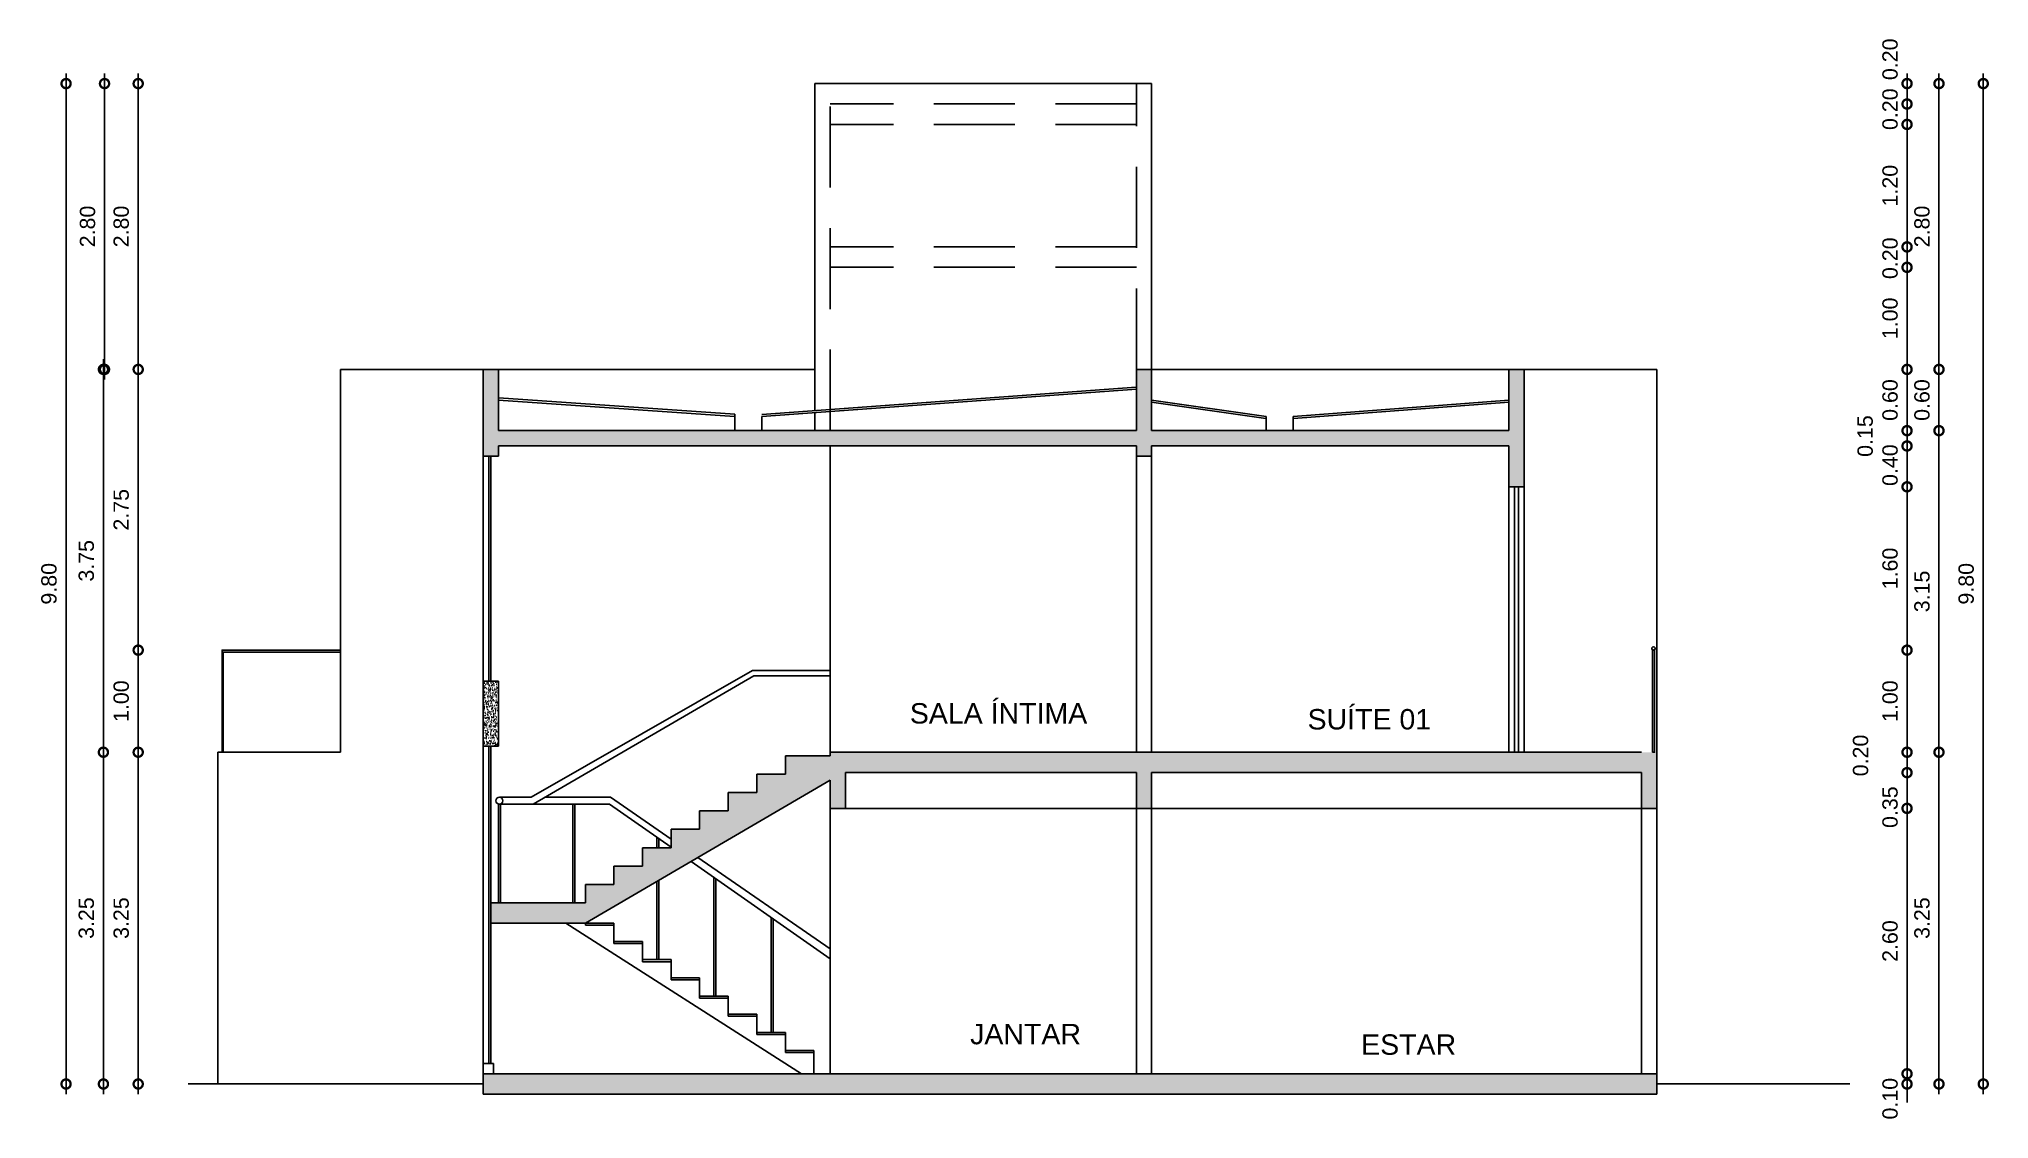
# Model space of a CAD drawing. Header units: metres. Extents: x 7 to 183, y -3 to 12.
# Drawn here: x 7.1 to 26.21, y 1.78 to 12.36 of the extents above; entities that cross this region are included whole.
import ezdxf

# ---------------------------------------------------------------- set-up
doc = ezdxf.new("R2010")
doc.units = ezdxf.units.M
doc.header["$LTSCALE"] = 0.25
doc.linetypes.add('HIDDEN2', pattern=[4.7625, 3.175, -1.5875])
for name, color, linetype in [('ARQ_ALV CT', 5, 'Continuous'), ('ARQ_ALV VS', 2, 'Continuous'), ('ARQ_DIV', 3, 'Continuous'), ('ARQ_METAL CT', 2, 'Continuous'), ('ARQ_METAL VS', 1, 'Continuous'), ('ARQ_TXT 01', 1, 'Continuous'), ('SIMB_PREENCHIMENTO', 253, 'Continuous'), ('tracejado', 7, 'HIDDEN2')]:
    doc.layers.add(name, color=color, linetype=linetype)
doc.layers.add('ARQ_COTA_AZUL', color=5, linetype='Continuous', lineweight=20, true_color=0x0000ff)
doc.styles.add('Annot_2.0mm', font='arial.ttf', dxfattribs={"height": 2})
doc.styles.get("Standard").update_dxf_attribs({"font": 'arial.ttf'})
doc.dimstyles.new('COTAS', dxfattribs={"dimtxt": 0.15, "dimasz": 0.18, "dimexe": 0.1, "dimexo": 0.25, "dimgap": 0.09, "dimtad": 1, "dimzin": 0, "dimdsep": 46, "dimtxsty": 'Standard', "dimblk": 'DOTSMALL', "dimcen": 0.09, "dimdle": 0.1, "dimse1": 1, "dimse2": 1, "dimclrd": 256, "dimclre": 256, "dimclrt": 2, "dimadec": 0, "dimazin": 0, "dimtfac": 1, "dimtmove": 0, "dimatfit": 3, "dimldrblk": 'ARCHTICK', "dimfxl": 1, "dimtolj": 1, "dimtzin": 0, "dimarcsym": 0})

msp = doc.modelspace()

# ---------------------------------------------------------------- texts
at = {"layer": 'ARQ_TXT 01', "char_height": 0.2, "attachment_point": 1, "style": 'Annot_2.0mm'}
for s, insert, width in [('\\pxt2;SALA ÍNTIMA', (15.635, 5.852), 2.18189), ('\\pxt2;SUÍTE 01', (19.533, 5.794), 1.19783), ('\\pxt2;JANTAR', (16.226, 2.71), 1.19783), ('\\pxt2;ESTAR', (20.058, 2.607), 1.19783)]:
    msp.add_mtext(s, dxfattribs=dict(at, insert=insert, width=width))

# ---------------------------------------------------------------- blocks, each defined once
blk = doc.blocks.new('_DotSmall')
at = {"color": 0, "linetype": 'ByBlock', "const_width": 0.5}
blk.add_lwpolyline([(-0.0625, 0, 1), (0.0625, 0, 1)], format="xyb", close=True, dxfattribs=at)
blk = doc.blocks.new('*D26')
at = {"layer": 'ARQ_COTA_AZUL', "lineweight": -2, "transparency": 16777216}
blk.add_line((7.366, 2.021), (7.366, 12.021), dxfattribs=at)
at = {"layer": 'ARQ_COTA_AZUL', "lineweight": -2, "transparency": 16777216, "xscale": 0.18, "yscale": 0.18, "zscale": 0.18}
for p, rotation in [((7.366, 11.921), 90), ((7.366, 2.121), 270)]:
    blk.add_blockref('_DotSmall', p, dxfattribs=dict(at, rotation=rotation))
at = {"layer": 'ARQ_COTA_AZUL', "color": 2, "transparency": 16777216, "insert": (7.199, 7.021), "char_height": 0.15, "attachment_point": 5, "rotation": 90}
blk.add_mtext('\\A1;9.80', dxfattribs=at)
blk = doc.blocks.new('_ArchTick')
at = {"color": 0, "linetype": 'ByBlock', "const_width": 0.15}
blk.add_lwpolyline([(-0.5, -0.5), (0.5, 0.5)], dxfattribs=at)
blk = doc.blocks.new('*D27')
at = {"layer": 'ARQ_COTA_AZUL', "lineweight": -2, "transparency": 16777216}
blk.add_line((7.732, 2.021), (7.732, 5.471), dxfattribs=at)
at = {"layer": 'ARQ_COTA_AZUL', "lineweight": -2, "transparency": 16777216, "xscale": 0.18, "yscale": 0.18, "zscale": 0.18}
for p, rotation in [((7.732, 5.371), 90), ((7.732, 2.121), 270)]:
    blk.add_blockref('_DotSmall', p, dxfattribs=dict(at, rotation=rotation))
at = {"layer": 'ARQ_COTA_AZUL', "color": 2, "transparency": 16777216, "insert": (7.565, 3.746), "char_height": 0.15, "attachment_point": 5, "rotation": 90}
blk.add_mtext('\\A1;3.25', dxfattribs=at)
blk = doc.blocks.new('*D29')
at = {"layer": 'ARQ_COTA_AZUL', "lineweight": -2, "transparency": 16777216}
blk.add_line((7.732, 5.271), (7.732, 9.221), dxfattribs=at)
at = {"layer": 'ARQ_COTA_AZUL', "lineweight": -2, "transparency": 16777216, "xscale": 0.18, "yscale": 0.18, "zscale": 0.18}
for p, rotation in [((7.732, 9.121), 90), ((7.732, 5.371), 270)]:
    blk.add_blockref('_DotSmall', p, dxfattribs=dict(at, rotation=rotation))
at = {"layer": 'ARQ_COTA_AZUL', "color": 2, "transparency": 16777216, "insert": (7.565, 7.246), "char_height": 0.15, "attachment_point": 5, "rotation": 90}
blk.add_mtext('\\A1;3.75', dxfattribs=at)
blk = doc.blocks.new('*D30')
at = {"layer": 'ARQ_COTA_AZUL', "lineweight": -2, "transparency": 16777216}
blk.add_line((7.743, 9.021), (7.743, 12.021), dxfattribs=at)
at = {"layer": 'ARQ_COTA_AZUL', "lineweight": -2, "transparency": 16777216, "xscale": 0.18, "yscale": 0.18, "zscale": 0.18}
for p, rotation in [((7.743, 11.921), 90), ((7.743, 9.121), 270)]:
    blk.add_blockref('_DotSmall', p, dxfattribs=dict(at, rotation=rotation))
at = {"layer": 'ARQ_COTA_AZUL', "color": 2, "transparency": 16777216, "insert": (7.577, 10.521), "char_height": 0.15, "attachment_point": 5, "rotation": 90}
blk.add_mtext('\\A1;2.80', dxfattribs=at)
blk = doc.blocks.new('*D31')
at = {"layer": 'ARQ_COTA_AZUL', "lineweight": -2, "transparency": 16777216}
blk.add_line((8.073, 9.021), (8.073, 12.021), dxfattribs=at)
at = {"layer": 'ARQ_COTA_AZUL', "lineweight": -2, "transparency": 16777216, "xscale": 0.18, "yscale": 0.18, "zscale": 0.18}
for p, rotation in [((8.073, 11.921), 90), ((8.073, 9.121), 270)]:
    blk.add_blockref('_DotSmall', p, dxfattribs=dict(at, rotation=rotation))
at = {"layer": 'ARQ_COTA_AZUL', "color": 2, "transparency": 16777216, "insert": (7.907, 10.521), "char_height": 0.15, "attachment_point": 5, "rotation": 90}
blk.add_mtext('\\A1;2.80', dxfattribs=at)
blk = doc.blocks.new('*D32')
at = {"layer": 'ARQ_COTA_AZUL', "lineweight": -2, "transparency": 16777216}
blk.add_line((8.073, 6.271), (8.073, 9.221), dxfattribs=at)
at = {"layer": 'ARQ_COTA_AZUL', "lineweight": -2, "transparency": 16777216, "xscale": 0.18, "yscale": 0.18, "zscale": 0.18}
for p, rotation in [((8.073, 9.121), 90), ((8.073, 6.371), 270)]:
    blk.add_blockref('_DotSmall', p, dxfattribs=dict(at, rotation=rotation))
at = {"layer": 'ARQ_COTA_AZUL', "color": 2, "transparency": 16777216, "insert": (7.907, 7.746), "char_height": 0.15, "attachment_point": 5, "rotation": 90}
blk.add_mtext('\\A1;2.75', dxfattribs=at)
blk = doc.blocks.new('*D33')
at = {"layer": 'ARQ_COTA_AZUL', "lineweight": -2, "transparency": 16777216}
blk.add_line((8.073, 6.471), (8.073, 5.271), dxfattribs=at)
at = {"layer": 'ARQ_COTA_AZUL', "lineweight": -2, "transparency": 16777216, "xscale": 0.18, "yscale": 0.18, "zscale": 0.18}
for p, rotation in [((8.073, 6.371), 90), ((8.073, 5.371), 270)]:
    blk.add_blockref('_DotSmall', p, dxfattribs=dict(at, rotation=rotation))
at = {"layer": 'ARQ_COTA_AZUL', "color": 2, "transparency": 16777216, "insert": (7.907, 5.871), "char_height": 0.15, "attachment_point": 5, "rotation": 90}
blk.add_mtext('\\A1;1.00', dxfattribs=at)
blk = doc.blocks.new('*D34')
at = {"layer": 'ARQ_COTA_AZUL', "lineweight": -2, "transparency": 16777216}
blk.add_line((8.073, 2.021), (8.073, 5.471), dxfattribs=at)
at = {"layer": 'ARQ_COTA_AZUL', "lineweight": -2, "transparency": 16777216, "xscale": 0.18, "yscale": 0.18, "zscale": 0.18}
for p, rotation in [((8.073, 5.371), 90), ((8.073, 2.121), 270)]:
    blk.add_blockref('_DotSmall', p, dxfattribs=dict(at, rotation=rotation))
at = {"layer": 'ARQ_COTA_AZUL', "color": 2, "transparency": 16777216, "insert": (7.907, 3.746), "char_height": 0.15, "attachment_point": 5, "rotation": 90}
blk.add_mtext('\\A1;3.25', dxfattribs=at)
blk = doc.blocks.new('*D35')
at = {"layer": 'ARQ_COTA_AZUL', "lineweight": -2, "transparency": 16777216}
blk.add_line((26.155, 2.021), (26.155, 12.021), dxfattribs=at)
at = {"layer": 'ARQ_COTA_AZUL', "lineweight": -2, "transparency": 16777216, "xscale": 0.18, "yscale": 0.18, "zscale": 0.18}
for p, rotation in [((26.155, 11.921), 90), ((26.155, 2.121), 270)]:
    blk.add_blockref('_DotSmall', p, dxfattribs=dict(at, rotation=rotation))
at = {"layer": 'ARQ_COTA_AZUL', "color": 2, "transparency": 16777216, "insert": (25.988, 7.021), "char_height": 0.15, "attachment_point": 5, "rotation": 90}
blk.add_mtext('\\A1;9.80', dxfattribs=at)
blk = doc.blocks.new('*D36')
at = {"layer": 'ARQ_COTA_AZUL', "lineweight": -2, "transparency": 16777216}
blk.add_line((25.721, 2.021), (25.721, 5.471), dxfattribs=at)
at = {"layer": 'ARQ_COTA_AZUL', "lineweight": -2, "transparency": 16777216, "xscale": 0.18, "yscale": 0.18, "zscale": 0.18}
for p, rotation in [((25.721, 5.371), 90), ((25.721, 2.121), 270)]:
    blk.add_blockref('_DotSmall', p, dxfattribs=dict(at, rotation=rotation))
at = {"layer": 'ARQ_COTA_AZUL', "color": 2, "transparency": 16777216, "insert": (25.555, 3.746), "char_height": 0.15, "attachment_point": 5, "rotation": 90}
blk.add_mtext('\\A1;3.25', dxfattribs=at)
blk = doc.blocks.new('*D37')
at = {"layer": 'ARQ_COTA_AZUL', "lineweight": -2, "transparency": 16777216}
blk.add_line((25.721, 5.271), (25.721, 8.621), dxfattribs=at)
at = {"layer": 'ARQ_COTA_AZUL', "lineweight": -2, "transparency": 16777216, "xscale": 0.18, "yscale": 0.18, "zscale": 0.18}
for p, rotation in [((25.721, 8.521), 90), ((25.721, 5.371), 270)]:
    blk.add_blockref('_DotSmall', p, dxfattribs=dict(at, rotation=rotation))
at = {"layer": 'ARQ_COTA_AZUL', "color": 2, "transparency": 16777216, "insert": (25.555, 6.946), "char_height": 0.15, "attachment_point": 5, "rotation": 90}
blk.add_mtext('\\A1;3.15', dxfattribs=at)
blk = doc.blocks.new('*D38')
at = {"layer": 'ARQ_COTA_AZUL', "lineweight": -2, "transparency": 16777216}
blk.add_line((25.721, 8.421), (25.721, 9.221), dxfattribs=at)
at = {"layer": 'ARQ_COTA_AZUL', "lineweight": -2, "transparency": 16777216, "xscale": 0.18, "yscale": 0.18, "zscale": 0.18}
for p, rotation in [((25.721, 9.121), 90), ((25.721, 8.521), 270)]:
    blk.add_blockref('_DotSmall', p, dxfattribs=dict(at, rotation=rotation))
at = {"layer": 'ARQ_COTA_AZUL', "color": 2, "transparency": 16777216, "insert": (25.555, 8.821), "char_height": 0.15, "attachment_point": 5, "rotation": 90}
blk.add_mtext('\\A1;0.60', dxfattribs=at)
blk = doc.blocks.new('*D39')
at = {"layer": 'ARQ_COTA_AZUL', "lineweight": -2, "transparency": 16777216}
blk.add_line((25.721, 9.021), (25.721, 12.021), dxfattribs=at)
at = {"layer": 'ARQ_COTA_AZUL', "lineweight": -2, "transparency": 16777216, "xscale": 0.18, "yscale": 0.18, "zscale": 0.18}
for p, rotation in [((25.721, 11.921), 90), ((25.721, 9.121), 270)]:
    blk.add_blockref('_DotSmall', p, dxfattribs=dict(at, rotation=rotation))
at = {"layer": 'ARQ_COTA_AZUL', "color": 2, "transparency": 16777216, "insert": (25.555, 10.521), "char_height": 0.15, "attachment_point": 5, "rotation": 90}
blk.add_mtext('\\A1;2.80', dxfattribs=at)
blk = doc.blocks.new('*D40')
at = {"layer": 'ARQ_COTA_AZUL', "lineweight": -2, "transparency": 16777216}
blk.add_line((25.408, 12.021), (25.408, 11.621), dxfattribs=at)
at = {"layer": 'ARQ_COTA_AZUL', "lineweight": -2, "transparency": 16777216, "xscale": 0.18, "yscale": 0.18, "zscale": 0.18}
for p, rotation in [((25.408, 11.921), 90), ((25.408, 11.721), 270)]:
    blk.add_blockref('_DotSmall', p, dxfattribs=dict(at, rotation=rotation))
at = {"layer": 'ARQ_COTA_AZUL', "color": 2, "transparency": 16777216, "insert": (25.242, 12.159), "char_height": 0.15, "attachment_point": 5, "rotation": 90}
blk.add_mtext('\\A1;0.20', dxfattribs=at)
blk = doc.blocks.new('*D41')
at = {"layer": 'ARQ_COTA_AZUL', "lineweight": -2, "transparency": 16777216}
blk.add_line((25.408, 11.821), (25.408, 11.421), dxfattribs=at)
at = {"layer": 'ARQ_COTA_AZUL', "lineweight": -2, "transparency": 16777216, "xscale": 0.18, "yscale": 0.18, "zscale": 0.18}
for p, rotation in [((25.408, 11.721), 90), ((25.408, 11.521), 270)]:
    blk.add_blockref('_DotSmall', p, dxfattribs=dict(at, rotation=rotation))
at = {"layer": 'ARQ_COTA_AZUL', "color": 2, "transparency": 16777216, "insert": (25.242, 11.67), "char_height": 0.15, "attachment_point": 5, "rotation": 90}
blk.add_mtext('\\A1;0.20', dxfattribs=at)
blk = doc.blocks.new('*D42')
at = {"layer": 'ARQ_COTA_AZUL', "lineweight": -2, "transparency": 16777216}
blk.add_line((25.408, 11.621), (25.408, 10.221), dxfattribs=at)
at = {"layer": 'ARQ_COTA_AZUL', "lineweight": -2, "transparency": 16777216, "xscale": 0.18, "yscale": 0.18, "zscale": 0.18}
for p, rotation in [((25.408, 11.521), 90), ((25.408, 10.321), 270)]:
    blk.add_blockref('_DotSmall', p, dxfattribs=dict(at, rotation=rotation))
at = {"layer": 'ARQ_COTA_AZUL', "color": 2, "transparency": 16777216, "insert": (25.242, 10.921), "char_height": 0.15, "attachment_point": 5, "rotation": 90}
blk.add_mtext('\\A1;1.20', dxfattribs=at)
blk = doc.blocks.new('*D43')
at = {"layer": 'ARQ_COTA_AZUL', "lineweight": -2, "transparency": 16777216}
blk.add_line((25.408, 10.421), (25.408, 10.021), dxfattribs=at)
at = {"layer": 'ARQ_COTA_AZUL', "lineweight": -2, "transparency": 16777216, "xscale": 0.18, "yscale": 0.18, "zscale": 0.18}
for p, rotation in [((25.408, 10.321), 90), ((25.408, 10.121), 270)]:
    blk.add_blockref('_DotSmall', p, dxfattribs=dict(at, rotation=rotation))
at = {"layer": 'ARQ_COTA_AZUL', "color": 2, "transparency": 16777216, "insert": (25.242, 10.21), "char_height": 0.15, "attachment_point": 5, "rotation": 90}
blk.add_mtext('\\A1;0.20', dxfattribs=at)
blk = doc.blocks.new('*D44')
at = {"layer": 'ARQ_COTA_AZUL', "lineweight": -2, "transparency": 16777216}
blk.add_line((25.408, 10.221), (25.408, 9.021), dxfattribs=at)
at = {"layer": 'ARQ_COTA_AZUL', "lineweight": -2, "transparency": 16777216, "xscale": 0.18, "yscale": 0.18, "zscale": 0.18}
for p, rotation in [((25.408, 10.121), 90), ((25.408, 9.121), 270)]:
    blk.add_blockref('_DotSmall', p, dxfattribs=dict(at, rotation=rotation))
at = {"layer": 'ARQ_COTA_AZUL', "color": 2, "transparency": 16777216, "insert": (25.242, 9.621), "char_height": 0.15, "attachment_point": 5, "rotation": 90}
blk.add_mtext('\\A1;1.00', dxfattribs=at)
blk = doc.blocks.new('*D45')
at = {"layer": 'ARQ_COTA_AZUL', "lineweight": -2, "transparency": 16777216}
blk.add_line((25.408, 9.221), (25.408, 8.421), dxfattribs=at)
at = {"layer": 'ARQ_COTA_AZUL', "lineweight": -2, "transparency": 16777216, "xscale": 0.18, "yscale": 0.18, "zscale": 0.18}
for p, rotation in [((25.408, 9.121), 90), ((25.408, 8.521), 270)]:
    blk.add_blockref('_DotSmall', p, dxfattribs=dict(at, rotation=rotation))
at = {"layer": 'ARQ_COTA_AZUL', "color": 2, "transparency": 16777216, "insert": (25.242, 8.821), "char_height": 0.15, "attachment_point": 5, "rotation": 90}
blk.add_mtext('\\A1;0.60', dxfattribs=at)
blk = doc.blocks.new('*D46')
at = {"layer": 'ARQ_COTA_AZUL', "lineweight": -2, "transparency": 16777216}
for p, q in [((25.408, 8.521), (25.408, 8.701)), ((25.408, 8.521), (25.408, 8.371)), ((25.408, 8.371), (25.408, 8.191))]:
    blk.add_line(p, q, dxfattribs=at)
at = {"layer": 'ARQ_COTA_AZUL', "lineweight": -2, "transparency": 16777216, "xscale": 0.18, "yscale": 0.18, "zscale": 0.18}
for p, rotation in [((25.408, 8.521), 270), ((25.408, 8.371), 90)]:
    blk.add_blockref('_DotSmall', p, dxfattribs=dict(at, rotation=rotation))
at = {"layer": 'ARQ_COTA_AZUL', "color": 2, "transparency": 16777216, "insert": (24.998, 8.468), "char_height": 0.15, "attachment_point": 5, "rotation": 90}
blk.add_mtext('\\A1;0.15', dxfattribs=at)
blk = doc.blocks.new('*D47')
at = {"layer": 'ARQ_COTA_AZUL', "lineweight": -2, "transparency": 16777216}
blk.add_line((25.408, 8.471), (25.408, 7.871), dxfattribs=at)
at = {"layer": 'ARQ_COTA_AZUL', "lineweight": -2, "transparency": 16777216, "xscale": 0.18, "yscale": 0.18, "zscale": 0.18}
for p, rotation in [((25.408, 8.371), 90), ((25.408, 7.971), 270)]:
    blk.add_blockref('_DotSmall', p, dxfattribs=dict(at, rotation=rotation))
at = {"layer": 'ARQ_COTA_AZUL', "color": 2, "transparency": 16777216, "insert": (25.242, 8.183), "char_height": 0.15, "attachment_point": 5, "rotation": 90}
blk.add_mtext('\\A1;0.40', dxfattribs=at)
blk = doc.blocks.new('*D48')
at = {"layer": 'ARQ_COTA_AZUL', "lineweight": -2, "transparency": 16777216}
blk.add_line((25.408, 6.271), (25.408, 8.071), dxfattribs=at)
at = {"layer": 'ARQ_COTA_AZUL', "lineweight": -2, "transparency": 16777216, "xscale": 0.18, "yscale": 0.18, "zscale": 0.18}
for p, rotation in [((25.408, 7.971), 90), ((25.408, 6.371), 270)]:
    blk.add_blockref('_DotSmall', p, dxfattribs=dict(at, rotation=rotation))
at = {"layer": 'ARQ_COTA_AZUL', "color": 2, "transparency": 16777216, "insert": (25.242, 7.171), "char_height": 0.15, "attachment_point": 5, "rotation": 90}
blk.add_mtext('\\A1;1.60', dxfattribs=at)
blk = doc.blocks.new('*D49')
at = {"layer": 'ARQ_COTA_AZUL', "lineweight": -2, "transparency": 16777216}
blk.add_line((25.408, 5.271), (25.408, 6.471), dxfattribs=at)
at = {"layer": 'ARQ_COTA_AZUL', "lineweight": -2, "transparency": 16777216, "xscale": 0.18, "yscale": 0.18, "zscale": 0.18}
for p, rotation in [((25.408, 6.371), 90), ((25.408, 5.371), 270)]:
    blk.add_blockref('_DotSmall', p, dxfattribs=dict(at, rotation=rotation))
at = {"layer": 'ARQ_COTA_AZUL', "color": 2, "transparency": 16777216, "insert": (25.242, 5.871), "char_height": 0.15, "attachment_point": 5, "rotation": 90}
blk.add_mtext('\\A1;1.00', dxfattribs=at)
blk = doc.blocks.new('*D50')
at = {"layer": 'ARQ_COTA_AZUL', "lineweight": -2, "transparency": 16777216}
blk.add_line((25.408, 5.071), (25.408, 5.471), dxfattribs=at)
at = {"layer": 'ARQ_COTA_AZUL', "lineweight": -2, "transparency": 16777216, "xscale": 0.18, "yscale": 0.18, "zscale": 0.18}
for p, rotation in [((25.408, 5.371), 90), ((25.408, 5.171), 270)]:
    blk.add_blockref('_DotSmall', p, dxfattribs=dict(at, rotation=rotation))
at = {"layer": 'ARQ_COTA_AZUL', "color": 2, "transparency": 16777216, "insert": (24.953, 5.339), "char_height": 0.15, "attachment_point": 5, "rotation": 90}
blk.add_mtext('\\A1;0.20', dxfattribs=at)
blk = doc.blocks.new('*D51')
at = {"layer": 'ARQ_COTA_AZUL', "lineweight": -2, "transparency": 16777216}
blk.add_line((25.408, 4.721), (25.408, 5.271), dxfattribs=at)
at = {"layer": 'ARQ_COTA_AZUL', "lineweight": -2, "transparency": 16777216, "xscale": 0.18, "yscale": 0.18, "zscale": 0.18}
for p, rotation in [((25.408, 5.171), 90), ((25.408, 4.821), 270)]:
    blk.add_blockref('_DotSmall', p, dxfattribs=dict(at, rotation=rotation))
at = {"layer": 'ARQ_COTA_AZUL', "color": 2, "transparency": 16777216, "insert": (25.242, 4.833), "char_height": 0.15, "attachment_point": 5, "rotation": 90}
blk.add_mtext('\\A1;0.35', dxfattribs=at)
blk = doc.blocks.new('*D52')
at = {"layer": 'ARQ_COTA_AZUL', "lineweight": -2, "transparency": 16777216}
blk.add_line((25.408, 2.121), (25.408, 4.921), dxfattribs=at)
at = {"layer": 'ARQ_COTA_AZUL', "lineweight": -2, "transparency": 16777216, "xscale": 0.18, "yscale": 0.18, "zscale": 0.18}
for p, rotation in [((25.408, 4.821), 90), ((25.408, 2.221), 270)]:
    blk.add_blockref('_DotSmall', p, dxfattribs=dict(at, rotation=rotation))
at = {"layer": 'ARQ_COTA_AZUL', "color": 2, "transparency": 16777216, "insert": (25.242, 3.521), "char_height": 0.15, "attachment_point": 5, "rotation": 90}
blk.add_mtext('\\A1;2.60', dxfattribs=at)
blk = doc.blocks.new('*D53')
at = {"layer": 'ARQ_COTA_AZUL', "lineweight": -2, "transparency": 16777216}
for p, q in [((25.408, 2.221), (25.408, 2.401)), ((25.408, 2.121), (25.408, 2.221)), ((25.408, 2.121), (25.408, 1.941))]:
    blk.add_line(p, q, dxfattribs=at)
at = {"layer": 'ARQ_COTA_AZUL', "lineweight": -2, "transparency": 16777216, "xscale": 0.18, "yscale": 0.18, "zscale": 0.18}
for p, rotation in [((25.408, 2.221), 270), ((25.408, 2.121), 90)]:
    blk.add_blockref('_DotSmall', p, dxfattribs=dict(at, rotation=rotation))
at = {"layer": 'ARQ_COTA_AZUL', "color": 2, "transparency": 16777216, "insert": (25.242, 1.977), "char_height": 0.15, "attachment_point": 5, "rotation": 90}
blk.add_mtext('\\A1;0.10', dxfattribs=at)

# ---------------------------------------------------------------- dimensions: what is measured, and where the dimension line sits
at = {"layer": 'ARQ_COTA_AZUL'}
for base, p1, p2, picture, middle in [((25.408, 11.721), (17.855, 11.921), (17.855, 11.721), '*D40', (25.242, 12.159)), ((25.408, 11.521), (17.855, 11.721), (17.855, 11.521), '*D41', (25.242, 11.67)), ((25.408, 10.121), (17.855, 10.321), (17.855, 10.121), '*D43', (25.242, 10.21)), ((25.408, 8.371), (21.505, 8.521), (21.505, 8.371), '*D46', (24.998, 8.468)), ((25.408, 7.971), (21.505, 8.371), (21.505, 7.971), '*D47', (25.242, 8.183)), ((25.408, 5.371), (22.805, 5.171), (22.805, 5.371), '*D50', (24.953, 5.339)), ((25.408, 5.171), (22.805, 4.821), (22.805, 5.171), '*D51', (25.242, 4.833)), ((25.408, 2.221), (22.955, 2.121), (22.955, 2.221), '*D53', (25.242, 1.977))]:
    dim = msp.add_linear_dim(base=base, p1=p1, p2=p2, angle=90, dimstyle='COTAS', override={"dimtmove": 2}, dxfattribs=at)
    dim.commit()
    dim.dimension.update_dxf_attribs({"geometry": picture, "text_midpoint": middle, "dimtype": 160})
for base, p1, p2, picture, middle in [((7.366, 11.921), (11.327, 2.121), (11.327, 11.921), '*D26', (7.199, 7.021)), ((7.743, 11.921), (11.372, 9.121), (11.372, 11.921), '*D30', (7.577, 10.521)), ((8.073, 11.921), (11.372, 9.121), (11.372, 11.921), '*D31', (7.907, 10.521)), ((25.721, 11.921), (21.505, 9.121), (21.505, 11.921), '*D39', (25.555, 10.521)), ((26.155, 11.921), (22.955, 2.121), (22.955, 11.921), '*D35', (25.988, 7.021)), ((25.408, 10.321), (17.855, 11.521), (17.855, 10.321), '*D42', (25.242, 10.921)), ((25.408, 9.121), (17.855, 10.121), (17.855, 9.121), '*D44', (25.242, 9.621)), ((7.732, 9.121), (10.172, 5.371), (10.172, 9.121), '*D29', (7.565, 7.246)), ((8.073, 9.121), (10.212, 6.371), (10.212, 9.121), '*D32', (7.907, 7.746)), ((25.721, 9.121), (21.505, 8.521), (21.505, 9.121), '*D38', (25.555, 8.821)), ((25.408, 8.521), (21.655, 9.121), (21.655, 8.521), '*D45', (25.242, 8.821)), ((25.721, 8.521), (21.655, 5.371), (21.655, 8.521), '*D37', (25.555, 6.946)), ((25.408, 7.971), (22.922, 6.371), (22.922, 7.971), '*D48', (25.242, 7.171)), ((8.073, 5.371), (10.212, 6.371), (10.222, 5.371), '*D33', (7.907, 5.871)), ((25.408, 6.371), (22.934, 5.371), (22.925, 6.371), '*D49', (25.242, 5.871)), ((7.732, 5.371), (10.172, 2.121), (10.222, 5.371), '*D27', (7.565, 3.746)), ((8.073, 5.371), (10.172, 2.121), (10.172, 5.371), '*D34', (7.907, 3.746)), ((25.721, 5.371), (22.955, 2.121), (22.955, 5.371), '*D36', (25.555, 3.746)), ((25.408, 4.821), (22.955, 2.221), (22.955, 4.821), '*D52', (25.242, 3.521))]:
    dim = msp.add_linear_dim(base=base, p1=p1, p2=p2, angle=90, dimstyle='COTAS', dxfattribs=at)
    dim.commit()
    dim.dimension.update_dxf_attribs({"geometry": picture, "text_midpoint": middle})

# ---------------------------------------------------------------- hatches: boundary and pattern name
at = {"layer": 'SIMB_PREENCHIMENTO'}
h = msp.add_hatch(dxfattribs=at)
h.set_pattern_fill('AR-CONC', color=256, scale=0.00031)
h.paths.add_polyline_path([(21.655, 9.121), (21.505, 9.121), (21.505, 8.521), (18.005, 8.521), (18.005, 9.121), (17.855, 9.121), (17.855, 8.521), (11.605, 8.521), (11.605, 9.121), (11.455, 9.121), (11.455, 8.371), (11.455, 8.271), (11.605, 8.271), (11.605, 8.371), (17.855, 8.371), (17.855, 8.271), (18.005, 8.271), (18.005, 8.371), (21.505, 8.371), (21.505, 7.971), (21.655, 7.971)])
h = msp.add_hatch(dxfattribs=at)
h.set_pattern_fill('AR-CONC', color=256, scale=0.00031)
h.paths.add_polyline_path([(11.605, 6.068), (11.455, 6.068), (11.455, 5.43), (11.605, 5.43)])
h = msp.add_hatch(dxfattribs=at)
h.set_pattern_fill('AR-CONC', color=8, scale=0.00031)
h.paths.add_polyline_path([(22.955, 5.371), (22.805, 5.371), (17.855, 5.371), (14.855, 5.371), (14.855, 4.821), (15.005, 4.821), (15.005, 5.171), (17.855, 5.171), (17.855, 4.821), (18.005, 4.821), (18.005, 5.171), (22.805, 5.171), (22.805, 4.821), (22.955, 4.821)])
h = msp.add_hatch(dxfattribs=at)
h.set_pattern_fill('AR-CONC', color=256, scale=0.00031)
h.paths.add_polyline_path([(14.855, 5.336), (14.415, 5.336), (14.415, 5.156), (14.135, 5.156), (14.135, 4.976), (13.855, 4.976), (13.855, 4.796), (13.575, 4.796), (13.575, 4.616), (13.295, 4.616), (13.295, 4.436), (13.015, 4.436), (13.015, 4.256), (12.735, 4.256), (12.735, 4.076), (12.455, 4.076), (12.455, 3.896), (11.53, 3.896), (11.53, 3.696), (12.455, 3.696), (14.855, 5.096)])
h = msp.add_hatch(dxfattribs=at)
h.set_pattern_fill('AR-CONC', color=256, scale=0.00031)
h.paths.add_polyline_path([(22.955, 2.221), (14.855, 2.221), (11.455, 2.221), (11.455, 2.021), (14.855, 2.021), (22.955, 2.021)])

# ---------------------------------------------------------------- linework, layer by layer
at = {"layer": 'ARQ_ALV CT'}
for p, q in [((11.605, 9.121), (11.455, 9.121)), ((11.455, 9.121), (11.455, 8.371)), ((11.605, 8.521), (11.605, 9.121)), ((18.005, 9.121), (17.855, 9.121)), ((17.855, 9.121), (17.855, 8.521)), ((18.005, 8.521), (18.005, 9.121)), ((21.505, 8.521), (21.505, 9.121)), ((21.655, 9.121), (21.505, 9.121)), ((21.655, 7.971), (21.655, 9.121)), ((17.855, 8.521), (11.605, 8.521)), ((11.605, 8.521), (14.73, 8.521)), ((14.73, 8.521), (13.92, 8.521)), ((14.73, 8.521), (14.73, 8.521)), ((21.505, 8.521), (18.005, 8.521)), ((11.455, 8.371), (11.455, 8.271)), ((11.455, 8.271), (11.605, 8.271)), ((11.455, 8.271), (11.455, 2.221)), ((11.51, 8.271), (11.51, 6.068)), ((11.53, 8.271), (11.53, 6.068)), ((17.855, 8.371), (11.605, 8.371)), ((11.605, 8.271), (11.605, 8.371)), ((14.855, 5.371), (14.855, 8.371)), ((17.855, 8.371), (17.855, 5.371)), ((18.005, 8.271), (17.855, 8.271)), ((21.505, 8.371), (18.005, 8.371)), ((18.005, 8.371), (18.005, 5.371)), ((21.505, 7.971), (21.505, 8.371)), ((21.505, 5.371), (21.505, 7.971)), ((21.505, 7.971), (21.655, 7.971)), ((21.56, 7.971), (21.56, 5.371)), ((21.6, 7.971), (21.6, 5.371)), ((21.655, 5.371), (21.655, 7.971)), ((11.925, 4.93), (14.094, 6.173)), ((11.944, 4.862), (14.105, 6.119)), ((14.094, 6.173), (14.855, 6.173)), ((14.105, 6.119), (14.855, 6.119)), ((11.605, 6.068), (11.455, 6.068)), ((11.605, 5.43), (11.605, 6.068)), ((11.455, 5.43), (11.605, 5.43)), ((11.51, 5.43), (11.51, 3.696)), ((11.53, 5.43), (11.53, 3.696)), ((17.855, 5.371), (14.855, 5.371)), ((14.855, 5.371), (14.855, 5.336)), ((17.855, 5.371), (22.805, 5.371)), ((22.955, 4.821), (22.955, 5.371)), ((14.415, 5.156), (14.415, 5.336)), ((14.415, 5.336), (14.855, 5.336)), ((15.005, 5.171), (15.005, 4.821)), ((17.855, 5.171), (15.005, 5.171)), ((17.855, 4.821), (17.855, 5.171)), ((18.005, 5.171), (22.805, 5.171)), ((18.005, 4.821), (18.005, 5.171)), ((22.805, 4.821), (22.805, 5.171)), ((12.455, 3.696), (14.855, 5.096)), ((13.855, 4.796), (13.855, 4.976)), ((13.855, 4.976), (14.135, 4.976)), ((14.135, 4.976), (14.135, 5.156)), ((14.135, 5.156), (14.415, 5.156)), ((14.855, 5.096), (14.855, 2.221)), ((11.613, 4.93), (11.925, 4.93)), ((11.613, 4.862), (11.944, 4.862)), ((13.575, 4.616), (13.575, 4.796)), ((13.575, 4.796), (13.855, 4.796)), ((15.005, 4.821), (14.855, 4.821)), ((22.805, 2.221), (22.805, 4.821)), ((22.805, 4.821), (22.955, 4.821)), ((22.955, 2.221), (22.955, 4.821)), ((13.295, 4.436), (13.295, 4.616)), ((13.295, 4.616), (13.575, 4.616)), ((13.015, 4.256), (13.015, 4.436)), ((13.015, 4.436), (13.295, 4.436)), ((13.155, 4.436), (13.155, 4.539)), ((12.735, 4.076), (12.735, 4.256)), ((12.735, 4.256), (13.015, 4.256)), ((12.455, 3.896), (12.455, 4.076)), ((12.455, 4.076), (12.735, 4.076)), ((11.53, 3.896), (12.455, 3.896)), ((11.51, 3.696), (11.51, 2.321)), ((11.53, 3.696), (11.53, 2.321)), ((11.53, 3.696), (12.455, 3.696)), ((14.575, 2.221), (12.263, 3.696)), ((12.455, 3.696), (12.735, 3.696)), ((12.455, 3.676), (12.455, 3.696)), ((12.455, 3.676), (12.735, 3.676)), ((12.735, 3.696), (12.735, 3.518)), ((12.735, 3.518), (13.015, 3.518)), ((12.735, 3.498), (12.735, 3.518)), ((12.735, 3.498), (13.015, 3.498)), ((13.015, 3.518), (13.015, 3.339)), ((13.015, 3.339), (13.295, 3.339)), ((13.015, 3.319), (13.015, 3.339)), ((13.015, 3.319), (13.295, 3.319)), ((13.295, 3.339), (13.295, 3.161)), ((13.295, 3.161), (13.575, 3.161)), ((13.295, 3.141), (13.295, 3.161)), ((13.295, 3.141), (13.575, 3.141)), ((13.575, 3.161), (13.575, 2.983)), ((13.575, 2.983), (13.855, 2.983)), ((13.575, 2.963), (13.575, 2.983)), ((13.575, 2.963), (13.855, 2.963)), ((13.855, 2.983), (13.855, 2.805)), ((13.855, 2.805), (14.135, 2.805)), ((13.855, 2.785), (13.855, 2.805)), ((13.855, 2.785), (14.135, 2.785)), ((14.135, 2.805), (14.135, 2.627)), ((14.135, 2.627), (14.415, 2.627)), ((14.135, 2.607), (14.135, 2.627)), ((14.135, 2.607), (14.415, 2.607)), ((14.415, 2.627), (14.415, 2.448)), ((11.455, 2.221), (11.455, 2.321)), ((11.455, 2.321), (11.555, 2.321)), ((11.555, 2.321), (11.555, 2.221)), ((14.415, 2.448), (14.695, 2.448)), ((14.415, 2.428), (14.415, 2.448)), ((14.415, 2.428), (14.695, 2.428)), ((14.695, 2.448), (14.695, 2.221)), ((11.455, 2.221), (11.455, 2.021)), ((14.855, 2.221), (11.455, 2.221)), ((14.855, 2.221), (22.955, 2.221)), ((22.955, 2.221), (22.955, 2.021)), ((14.855, 2.021), (11.455, 2.021)), ((14.855, 2.021), (22.955, 2.021))]:
    msp.add_line(p, q, dxfattribs=at)
msp.add_lwpolyline([(22.914, 5.371), (22.934, 5.371), (22.934, 6.371), (22.914, 6.371)], close=True, dxfattribs=at)
msp.add_lwpolyline([(13.175, 4.436), (13.175, 4.525)], dxfattribs=at)
for centre, radius in [((22.923, 6.388), 0.017), ((11.613, 4.896), 0.0338)]:
    msp.add_circle(centre, radius, dxfattribs=at)
at = {"layer": 'ARQ_ALV VS'}
for p, q in [((18.005, 11.921), (14.705, 11.921)), ((14.705, 8.718), (14.705, 11.921)), ((18.005, 9.121), (18.005, 11.921)), ((11.455, 9.121), (10.055, 9.121)), ((10.055, 9.121), (10.055, 5.371)), ((22.955, 9.121), (21.655, 9.121)), ((22.955, 5.371), (22.955, 9.121)), ((19.126, 8.521), (19.126, 8.661)), ((19.392, 8.52), (19.392, 8.66)), ((10.055, 6.371), (8.895, 6.371)), ((10.055, 6.351), (8.895, 6.351)), ((10.055, 5.371), (10.055, 6.371)), ((8.855, 2.121), (8.855, 5.371)), ((8.855, 5.371), (10.055, 5.371)), ((11.944, 4.862), (12.693, 4.862)), ((12.06, 4.93), (12.7, 4.93)), ((12.693, 4.862), (13.295, 4.441)), ((12.7, 4.93), (13.295, 4.52)), ((17.855, 2.221), (17.855, 4.821)), ((18.005, 2.221), (18.005, 4.821)), ((13.493, 4.302), (14.855, 3.348)), ((13.558, 4.339), (14.855, 3.446)), ((11.455, 2.121), (8.564, 2.121)), ((22.955, 2.121), (24.847, 2.121))]:
    msp.add_line(p, q, dxfattribs=at)
for points in [[(8.905, 6.371), (8.895, 6.371), (8.895, 5.371), (8.905, 5.371), (8.905, 6.351)], [(11.603, 4.864), (11.603, 3.896), (11.623, 3.896), (11.623, 4.864)], [(12.353, 4.862), (12.353, 3.896), (12.333, 3.896), (12.333, 4.862)], [(13.155, 4.104), (13.155, 3.339), (13.175, 3.339), (13.175, 4.116)], [(13.715, 4.147), (13.715, 2.983), (13.735, 2.983), (13.735, 4.133)], [(14.275, 3.754), (14.275, 2.627), (14.295, 2.627), (14.295, 3.74)]]:
    msp.add_lwpolyline(points, dxfattribs=at)
at = {"layer": 'ARQ_DIV'}
for q in [(15.005, 4.821), (22.805, 4.821)]:
    msp.add_line((17.855, 4.821), q, dxfattribs=at)
at = {"layer": 'ARQ_METAL CT'}
for p, q in [((11.605, 8.821), (13.918, 8.661)), ((11.606, 8.841), (13.919, 8.681)), ((17.853, 8.948), (14.185, 8.68)), ((17.855, 8.928), (14.186, 8.66)), ((18.002, 8.801), (19.123, 8.641)), ((18.005, 8.821), (19.126, 8.661)), ((21.505, 8.821), (19.392, 8.66)), ((21.506, 8.801), (19.394, 8.64)), ((13.92, 8.521), (13.92, 8.681)), ((14.186, 8.52), (14.186, 8.66))]:
    msp.add_line(p, q, dxfattribs=at)
at = {"layer": 'ARQ_METAL VS'}
for p, q in [((11.605, 9.121), (14.705, 9.121)), ((21.505, 9.121), (18.005, 9.121))]:
    msp.add_line(p, q, dxfattribs=at)
at = {"layer": 'tracejado'}
for p, q in [((14.855, 8.521), (14.855, 11.921)), ((17.855, 9.121), (17.855, 11.921)), ((17.855, 11.721), (14.855, 11.721)), ((17.855, 11.521), (14.855, 11.521)), ((17.855, 10.321), (14.855, 10.321)), ((17.855, 10.121), (14.855, 10.121)), ((14.705, 8.698), (14.705, 8.521))]:
    msp.add_line(p, q, dxfattribs=at)

msp.set_redraw_order([(e.dxf.handle, doc.entitydb.next_handle()) for e in msp.query("TEXT MTEXT ATTDEF DIMENSION ARC_DIMENSION")])  # texts and dimensions are drawn at this point

doc.saveas('drawing.dxf')
